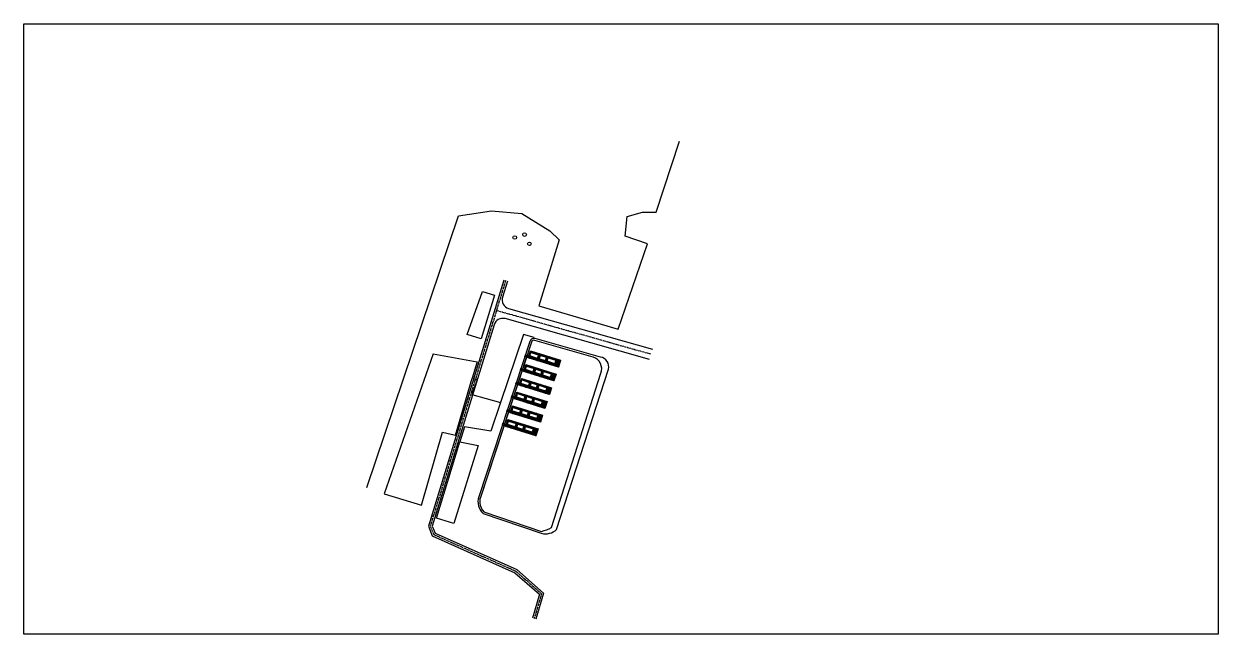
# Model space of a CAD drawing. Header units: millimetres. Extents: x 20612 to 1457097, y -24895 to 651491.
# Drawn here: x 133040 to 1457097, y -24895 to 651491 of the extents above; entities that cross this region are included whole.
import ezdxf

# ---------------------------------------------------------------- set-up
doc = ezdxf.new("R2010")
doc.units = ezdxf.units.MM
doc.header["$LTSCALE"] = 1000
doc.linetypes.add('CENTERX2', pattern=[4, 2.5, -0.5, 0.5, -0.5])
for name, color, linetype in [('L-WATER水景', 5, 'Continuous'), ('ROAD', 2, 'Continuous'), ('ROAD_DOTE', 1, 'CENTERX2'), ('W-bridge approach引桥', 4, 'Continuous'), ('W-PLASTIC_RAILINGS塑木栏杆', 6, 'Continuous'), ('W-REVETMENT驳岸', 251, 'Continuous'), ('W-WOOD_FLOOR木地板', 30, 'Continuous')]:
    doc.layers.add(name, color=color, linetype=linetype)
picture_1 = doc.add_image_def('image1.png', size_in_pixel=(1660, 848))

# ---------------------------------------------------------------- blocks, each defined once
blk = doc.blocks.new('MS')
at = {"layer": 'W-PLASTIC_RAILINGS塑木栏杆'}
h = blk.add_hatch(color=256, dxfattribs=at)
h.dxf.hatch_style = 1
h.paths.add_polyline_path([(-1586, 6756), (-1086, 7006), (-1086, 6506)])
at = {"layer": 'W-WOOD_FLOOR木地板'}
h = blk.add_hatch(dxfattribs=at)
h.set_pattern_fill('DOLMIT', color=256, scale=300, angle=90, style=0)
h.set_pattern_definition([(90, (-86114.86, -21416.7), (-238.1226, 1e-14), []), (135, (-86114.86, -21416.7), (-476.245, -476.245), [336.7564, -673.512])])
h.paths.add_polyline_path([(-35050, 8050), (0, 8050), (0, 0), (-35050, 0)])
h.paths.add_polyline_path([(-10025, 5525), (-1025, 5525), (-1025, 1525), (-10025, 1525)], flags=16)
h.paths.add_polyline_path([(-19025, 5525), (-12025, 5525), (-12025, 1525), (-19025, 1525)], flags=16)
h.paths.add_polyline_path([(-30025, 5525), (-21025, 5525), (-21025, 1525), (-30025, 1525)], flags=16)
for points in [[(-35050, 8050), (0, 8050), (0, 0), (-35050, 0)], [(-35025, 8025), (-25, 8025), (-25, 25), (-35025, 25)]]:
    blk.add_lwpolyline(points, close=True)
at = {"layer": 'W-PLASTIC_RAILINGS塑木栏杆', "const_width": 50}
blk.add_lwpolyline([(-25, 7925), (-34925, 7925), (-34925, 125), (-125, 125), (-125, 5525)], dxfattribs=at)
at = {"layer": 'W-PLASTIC_RAILINGS塑木栏杆'}
blk.add_lwpolyline([(-1586, 6756), (-1086, 7006), (-1086, 6506), (-1586, 6756)], close=True, dxfattribs=at)
at = {"layer": 'W-WOOD_FLOOR木地板'}
for points in [[(-30025, 5525), (-21025, 5525), (-21025, 1525), (-30025, 1525)], [(-19025, 5525), (-12025, 5525), (-12025, 1525), (-19025, 1525)], [(-10025, 5525), (-1025, 5525), (-1025, 1525), (-10025, 1525)]]:
    blk.add_lwpolyline(points, close=True, dxfattribs=at)
blk = doc.blocks.new('yqp')
at = {"layer": 'W-bridge approach引桥'}
for p, q in [((0, 1000), (5000, 0)), ((5000, 0), (0, -1000))]:
    blk.add_line(p, q, dxfattribs=at)
blk.add_lwpolyline([(0, 1000), (5000, 1000), (5000, -1000), (0, -1000)], close=True, dxfattribs=at)
blk = doc.blocks.new('*U62')
at = {"layer": 'ROAD', "rotation": 270.8896145214141}
blk.add_blockref('MS', (-7691, 2000), dxfattribs=at)
at = {"layer": 'W-bridge approach引桥', "rotation": 90.88961452141379}
blk.add_blockref('yqp', (-971, -1888), dxfattribs=at)
blk = doc.blocks.new('*U63')
at = {"layer": 'W-bridge approach引桥', "color": 0, "linetype": 'ByBlock', "lineweight": -2, "transparency": 16777216, "rotation": 251.8387471725672}
for p in [(690354, 282331), (685367, 267129), (680380, 251926), (675393, 236723), (670406, 221520), (665419, 206317)]:
    blk.add_blockref('*U62', p, dxfattribs=at)

msp = doc.modelspace()

# ---------------------------------------------------------------- linework, layer by layer
at = {"layer": 'L-WATER水景'}
msp.add_lwpolyline([(764271.2, 282231.1), (699401.1, 300697.6, 0.401741366), (695738.2, 298744.7), (639293.2, 126674.1, 0.29142613), (643152.4, 110688.8), (707001.1, 88857.2, 0.038499496), (718063.1, 93159.6), (772872.7, 264428, 0.416822852)], format="xyb", close=True, dxfattribs=at)
at = {"layer": 'ROAD'}
for points in [[(665274.8, 367548.9), (581476.7, 94583.5), (585849.7, 83995.9), (677384.5, 43180.4), (704748.8, 19215.5), (696899.2, -7294.2)], [(698815, 303829.4), (687085.7, 307311.1), (661215.3, 230538.6)]]:
    msp.add_lwpolyline(points, dxfattribs=at)
for points in [[(669098.6, 366375), (663666.2, 348679.3, 0.420743489), (670504.4, 336121.9), (829821.4, 291065)], [(826555.7, 279517.9), (666553.8, 324768.6, 0.407713648), (654272.7, 318080.7), (585722.1, 94782.9), (588937.2, 86998.8), (679565.3, 46587.6), (709311.7, 20536.6), (700734.6, -8429.9)]]:
    msp.add_lwpolyline(points, format="xyb", dxfattribs=at)
at = {"layer": 'ROAD_DOTE'}
for points in [[(667186.7, 366962), (583599.4, 94683.2), (587393.5, 85497.3), (678474.9, 44884), (707030.2, 19876), (698816.9, -7862.1)], [(828188.5, 285291.4), (657042.6, 333693.8)]]:
    msp.add_lwpolyline(points, dxfattribs=at)
at = {"layer": 'W-bridge approach引桥'}
msp.add_line((690354.1, 282331.4), (639293.2, 126674.1), dxfattribs=at)
at = {"layer": 'W-REVETMENT驳岸'}
for p, q in [((586727.6, 285866.8), (532394, 130737.6)), ((611524.7, 195686.4), (629883, 258691.1)), ((573716.2, 117946.4), (597130.3, 198802.8)), ((597130.3, 198802.8), (611524.7, 195686.4)), ((532394, 130737.6), (573716.2, 117946.4))]:
    msp.add_line(p, q, dxfattribs=at)
for points in [[(513449.5, 137432.3), (614823.8, 438907.5), (651468.2, 444359.7), (684989.7, 441138.4), (716254.9, 422132.4), (726405.3, 411982), (704104.9, 338871.7), (792000.4, 312928.9), (824387.6, 407834.6), (799582.4, 416299.5), (801823.5, 438117.4), (818907.8, 442949.7), (834058, 442949.7), (859749.3, 521458.2)], [(641655.1, 354963.1), (654964.4, 350730.8), (640041.9, 302361.6), (624430.7, 307177.8), (641655.1, 354963.1)], [(586727.6, 285866.8), (635771.7, 276837.6), (629883, 258691.1), (635561.8, 256799.3), (629521.5, 240752.1), (661607.8, 231676.4), (650758.5, 200227.6), (621390.2, 204743.1), (616227.1, 188161.9), (636725.4, 184337.4), (609608.9, 97618.4), (590498.5, 103594.1), (616227.1, 188161.9)]]:
    msp.add_lwpolyline(points, dxfattribs=at)
msp.add_lwpolyline([(772452.5, 282226.6), (699942.7, 302622.8, 0.401741366), (693837.9, 299368.1), (637396.9, 127309.7, 0.298393535), (642098.3, 108935.5), (706734.9, 86834.5, 0.255856875), (723711.8, 91126.7), (781261.8, 268785.2, 0.423821601)], format="xyb", close=True, dxfattribs=at)
for centre in [(677300.4, 414748.1), (688193.4, 417973.8), (693438.2, 407692)]:
    msp.add_circle(centre, 2000, dxfattribs=at)

# ---------------------------------------------------------------- block references
at = {"layer": 'W-bridge approach引桥'}
msp.add_blockref('*U63', (0, 0), dxfattribs=at)

# ---------------------------------------------------------------- pictures from other files: only their frames are drawn
at = {"layer": 'W-WOOD_FLOOR木地板'}
image = msp.add_image(picture_1, insert=(133040.1, -24895), size_in_units=(1324056.9, 676385.7), dxfattribs=at)
image.dxf.flags = 7

doc.saveas('drawing.dxf')
